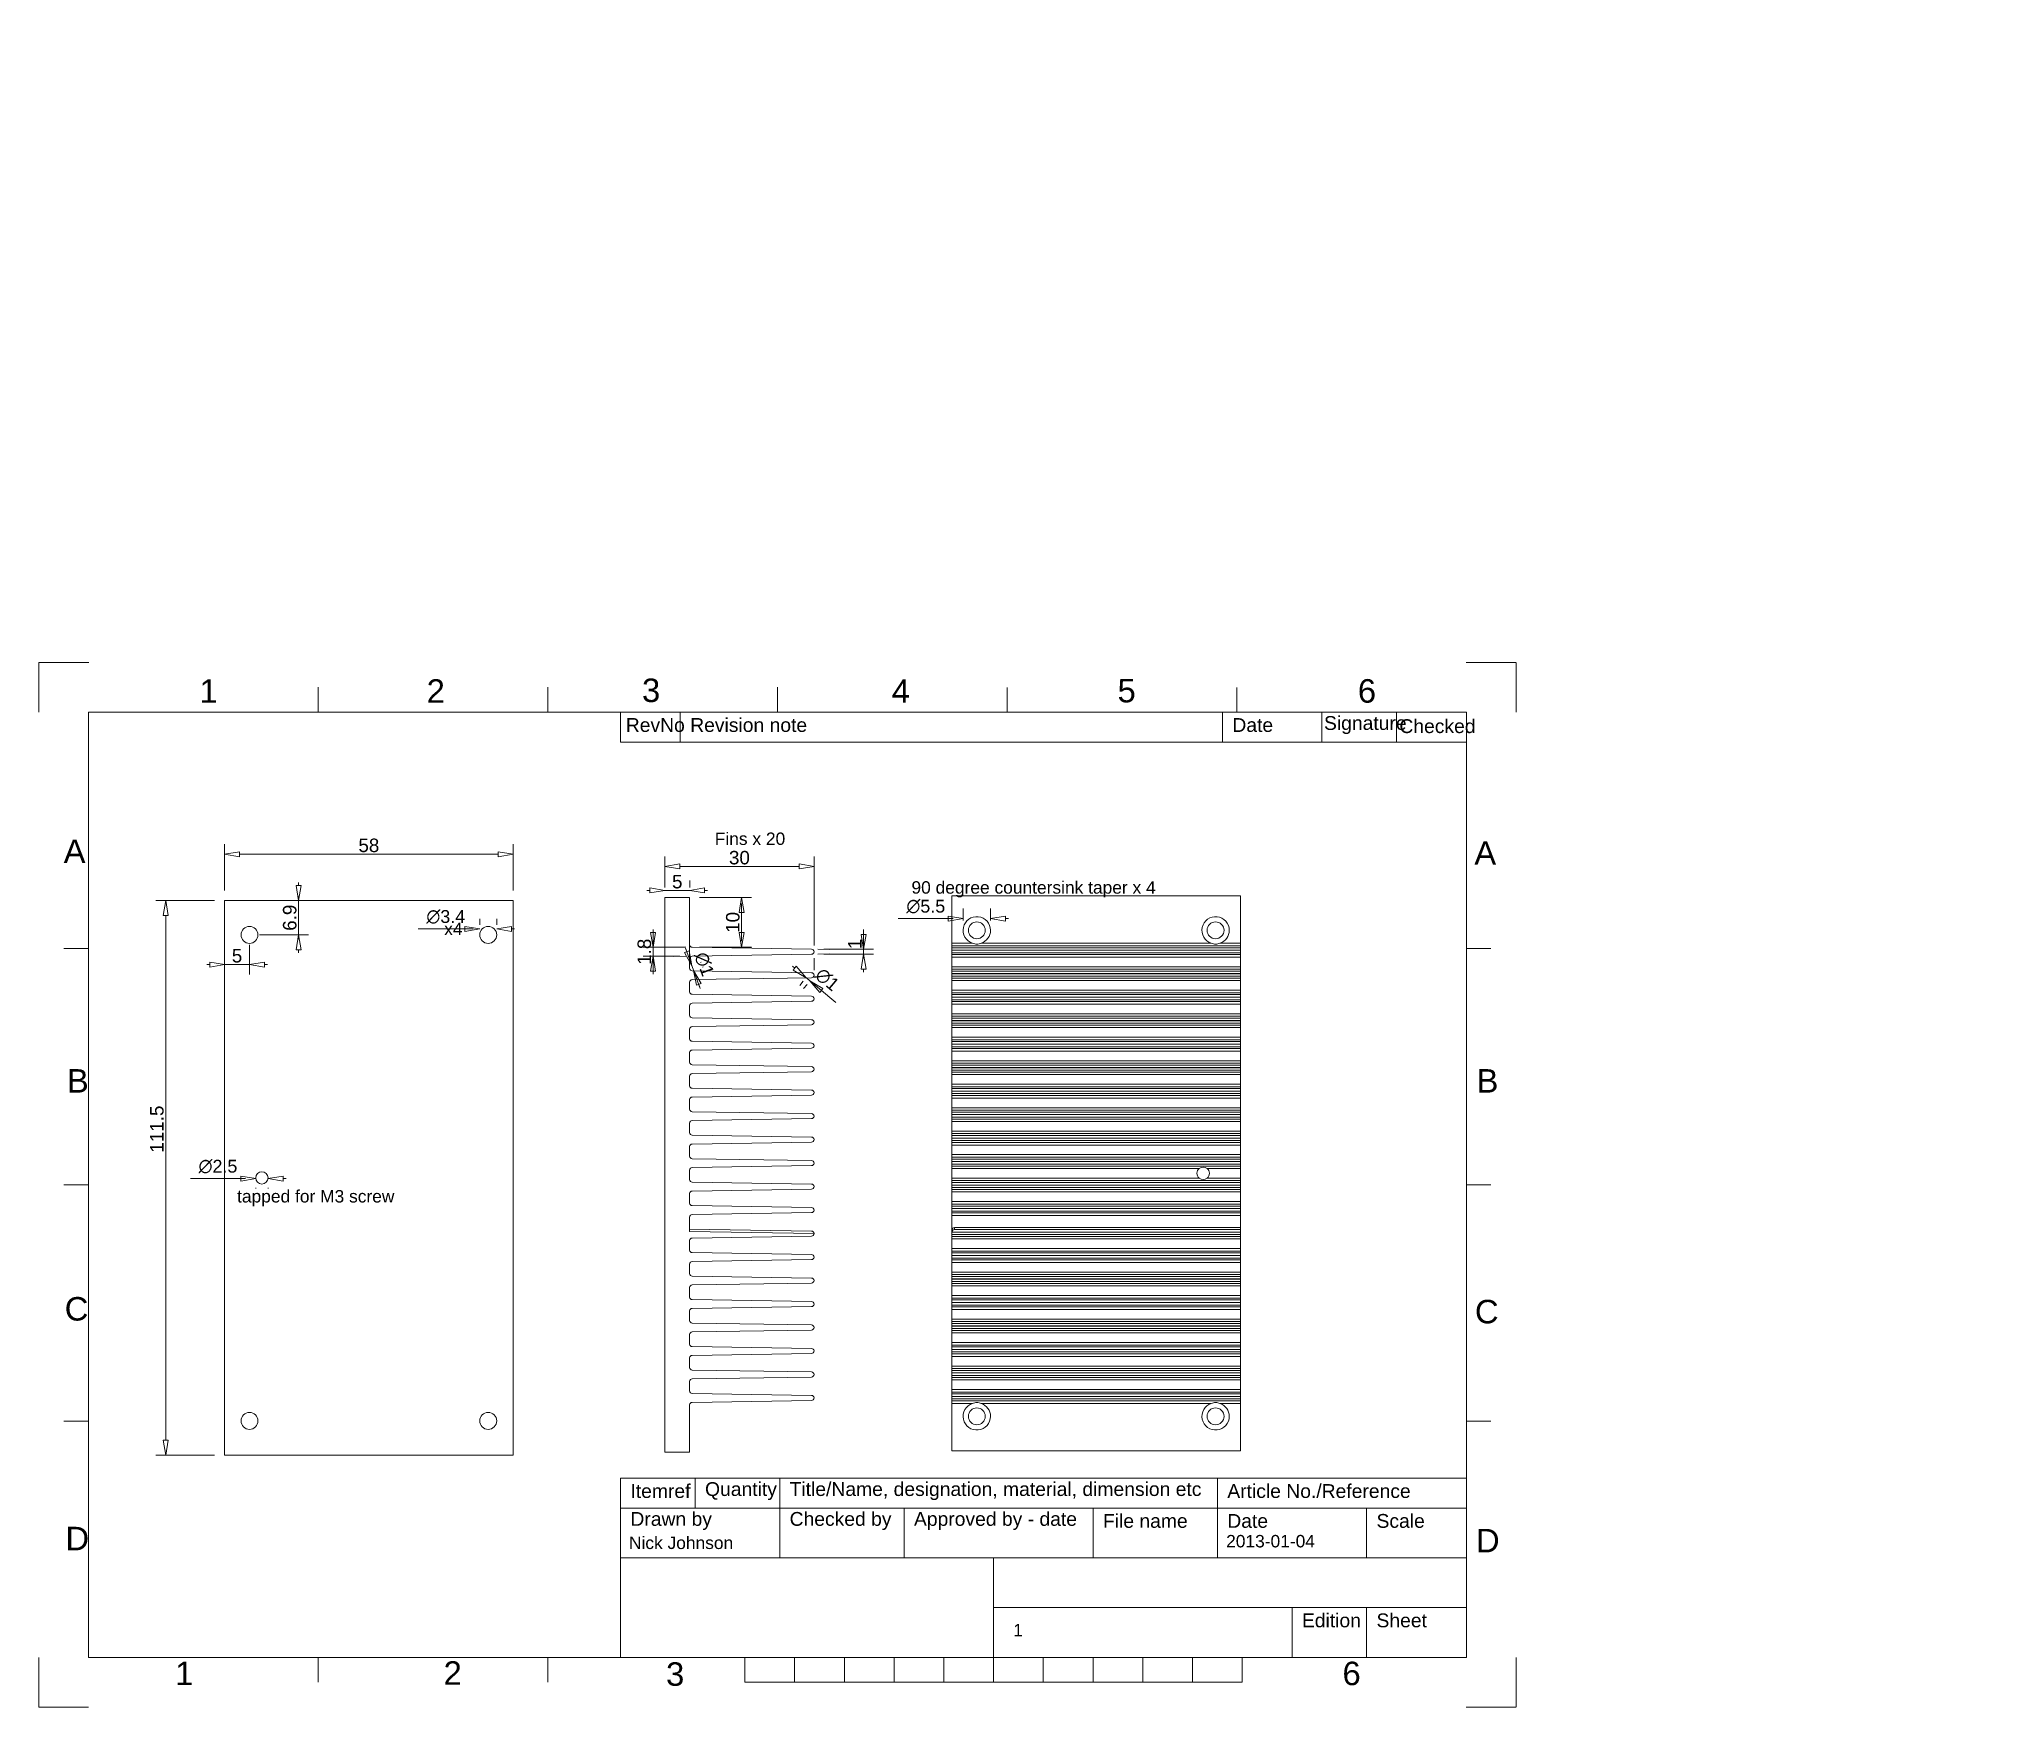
# Model space of a CAD drawing. Header units: millimetres. Extents: x 0 to 391, y 0 to 335.
import ezdxf

# ---------------------------------------------------------------- set-up
doc = ezdxf.new("R2010")
doc.units = ezdxf.units.MM
for name, color, linetype, lineweight in [('CENTER', 204, 'Continuous', 0), ('CONTINUOUS', 7, 'Continuous', 0), ('DIMENSIONS', 7, 'Continuous', 0), ('TANGENT EDGES', 7, 'Continuous', 0), ('VISIBLE', 7, 'Continuous', 0)]:
    doc.layers.add(name, color=color, linetype=linetype, lineweight=lineweight)
doc.dimstyles.new('ISO-25', dxfattribs={"dimtxt": 2.5, "dimasz": 2.5, "dimexe": 1.25, "dimexo": 0.625, "dimtad": 1, "dimtxsty": 'Standard', "dimcen": 2.5, "dimadec": 0, "dimazin": 0, "dimtfac": 1, "dimtmove": 0, "dimatfit": 3, "dimfxl": 1, "dimarcsym": 0})

msp = doc.modelspace()

# ---------------------------------------------------------------- texts
at = {"layer": 'CONTINUOUS', "char_height": 2.49955, "attachment_point": 1}
for s, insert in [('{\\fArial|b0|i0|c0|p0;\\C7;Fins x 20}{\\fArial|b0|i0|c0|p0;\\C7;}', (135.884, 175.811)), ('{\\fArial|b0|i0|c0|p0;\\C7;90 degree countersink taper x 4}{\\fArial|b0|i0|c0|p0;\\C7;}', (175.43, 166.015)), ('{\\fArial|b0|i0|c0|p0;\\C7;x4}{\\fArial|b0|i0|c0|p0;\\C7;}', (81.487, 157.679)), ('{\\fArial|b0|i0|c0|p0;\\C7;tapped for M3 screw}{\\fArial|b0|i0|c0|p0;\\C7;}', (39.847, 103.936))]:
    msp.add_mtext(s, dxfattribs=dict(at, insert=insert))

# ---------------------------------------------------------------- blocks, each defined once
blk = doc.blocks.new('D1')
at = {"layer": 'DIMENSIONS'}
for p, q in [((125.84, 164.74), (125.84, 166.16)), ((130.84, 164.74), (130.84, 166.16)), ((122.84, 164.16), (122.24, 164.16)), ((131.22, 164.16), (125.45, 164.16)), ((133.84, 164.16), (134.44, 164.16))]:
    blk.add_line(p, q, dxfattribs=at)
for points in [[(125.84, 164.16), (122.84, 163.66), (122.84, 164.66), (125.84, 164.16)], [(130.84, 164.16), (133.84, 164.66), (133.84, 163.66), (130.84, 164.16)]]:
    blk.add_lwpolyline(points, dxfattribs=at)
at = {"layer": 'DIMENSIONS', "insert": (128.34, 165.92), "char_height": 2.7079, "attachment_point": 5}
for s in ['{\\fArial|b0|i0|c0|p0;5}{\\fMicrosoft Sans Serif|b0|i0|c0|p0;\\H0.85x;}', '{\\fArial|b0|i0|c0|p0;}', '{\\fArial|b0|i0|c0|p0;}']:
    blk.add_mtext(s, dxfattribs=at)
blk = doc.blocks.new('D2')
at = {"layer": 'DIMENSIONS'}
for p, q in [((125.84, 164.74), (125.84, 170.98)), ((128.84, 168.98), (140.84, 168.98)), ((144.6, 168.98), (137.07, 168.98)), ((152.84, 168.98), (140.84, 168.98)), ((155.84, 153.85), (155.84, 170.98))]:
    blk.add_line(p, q, dxfattribs=at)
for points in [[(125.84, 168.98), (128.84, 169.48), (128.84, 168.48), (125.84, 168.98)], [(155.84, 168.98), (152.84, 168.48), (152.84, 169.48), (155.84, 168.98)]]:
    blk.add_lwpolyline(points, dxfattribs=at)
at = {"layer": 'DIMENSIONS', "insert": (140.84, 170.74), "char_height": 2.7079, "attachment_point": 5}
for s in ['{\\fArial|b0|i0|c0|p0;30}{\\fMicrosoft Sans Serif|b0|i0|c0|p0;\\H0.85x;}', '{\\fArial|b0|i0|c0|p0;}', '{\\fArial|b0|i0|c0|p0;}']:
    blk.add_mtext(s, dxfattribs=at)
blk = doc.blocks.new('D3')
at = {"layer": 'DIMENSIONS'}
for p, q in [((132.84, 162.74), (143.28, 162.74)), ((141.28, 153.98), (141.28, 161.51)), ((141.28, 159.74), (141.28, 157.74)), ((141.28, 155.74), (141.28, 157.74)), ((132.84, 152.74), (143.28, 152.74))]:
    blk.add_line(p, q, dxfattribs=at)
for points in [[(141.28, 162.74), (141.78, 159.74), (140.78, 159.74), (141.28, 162.74)], [(141.28, 152.74), (140.78, 155.74), (141.78, 155.74), (141.28, 152.74)]]:
    blk.add_lwpolyline(points, dxfattribs=at)
at = {"layer": 'DIMENSIONS', "insert": (139.52, 157.74), "char_height": 2.7079, "attachment_point": 5, "rotation": 90}
for s in ['{\\fArial|b0|i0|c0|p0;10}{\\fMicrosoft Sans Serif|b0|i0|c0|p0;\\H0.85x;}', '{\\fArial|b0|i0|c0|p0;}', '{\\fArial|b0|i0|c0|p0;}']:
    blk.add_mtext(s, dxfattribs=at)
blk = doc.blocks.new('D4')
at = {"layer": 'DIMENSIONS'}
for p, q in [((128.84, 152.74), (121.49, 152.74)), ((123.49, 155.74), (123.49, 156.34)), ((123.49, 156.14), (123.49, 147.55)), ((128.84, 150.94), (121.49, 150.94)), ((123.49, 147.94), (123.49, 147.34))]:
    blk.add_line(p, q, dxfattribs=at)
for points in [[(123.49, 152.74), (122.99, 155.74), (123.99, 155.74), (123.49, 152.74)], [(123.49, 150.94), (123.99, 147.94), (122.99, 147.94), (123.49, 150.94)]]:
    blk.add_lwpolyline(points, dxfattribs=at)
at = {"layer": 'DIMENSIONS', "insert": (121.73, 151.84), "char_height": 2.7079, "attachment_point": 5, "rotation": 90}
for s in ['{\\fArial|b0|i0|c0|p0;1.8}{\\fMicrosoft Sans Serif|b0|i0|c0|p0;\\H0.85x;}', '{\\fArial|b0|i0|c0|p0;}', '{\\fArial|b0|i0|c0|p0;}']:
    blk.add_mtext(s, dxfattribs=at)
blk = doc.blocks.new('D5')
at = {"layer": 'DIMENSIONS'}
for p, q in [((165.81, 156.31), (165.81, 150.55)), ((165.81, 155.34), (165.81, 153.43)), ((157.84, 152.34), (167.81, 152.34)), ((157.84, 151.34), (167.81, 151.34)), ((165.81, 148.34), (165.81, 147.74))]:
    blk.add_line(p, q, dxfattribs=at)
for points in [[(165.81, 152.34), (165.31, 155.34), (166.31, 155.34), (165.81, 152.34)], [(165.81, 151.34), (166.31, 148.34), (165.31, 148.34), (165.81, 151.34)]]:
    blk.add_lwpolyline(points, dxfattribs=at)
at = {"layer": 'DIMENSIONS', "insert": (164.05, 153.43), "char_height": 2.7079, "attachment_point": 5, "rotation": 90}
for s in ['{\\fArial|b0|i0|c0|p0;1}{\\fMicrosoft Sans Serif|b0|i0|c0|p0;\\H0.85x;}', '{\\fArial|b0|i0|c0|p0;}', '{\\fArial|b0|i0|c0|p0;}']:
    blk.add_mtext(s, dxfattribs=at)
blk = doc.blocks.new('D6')
at = {"layer": 'DIMENSIONS'}
for p, q in [((151.95, 148.54), (151.49, 148.93)), ((153.67, 145.92), (152.96, 145.08)), ((153.63, 147.13), (160.21, 141.61)), ((154.43, 145.28), (153.73, 144.44)), ((157.31, 144.04), (156.92, 144.37))]:
    blk.add_line(p, q, dxfattribs=at)
for points in [[(154.25, 146.61), (151.63, 148.16), (152.27, 148.92), (154.25, 146.61)], [(155.01, 145.97), (157.63, 144.42), (156.99, 143.66), (155.01, 145.97)]]:
    blk.add_lwpolyline(points, dxfattribs=at)
at = {"layer": 'DIMENSIONS', "insert": (158.51, 146.26), "attachment_point": 5, "rotation": 320}
for s, char_height in [('{\\fAlibre Symbols|b0|i0|c0|p0;n}{\\fArial|b0|i0|c0|p0;\\H0.95x;1}{\\fMicrosoft Sans Serif|b0|i0|c0|p0;\\H0.85x;}', 2.70785), ('{\\fArial|b0|i0|c0|p0;}', 2.7079), ('{\\fArial|b0|i0|c0|p0;}', 2.7079)]:
    blk.add_mtext(s, dxfattribs=dict(at, char_height=char_height))
blk = doc.blocks.new('D7')
at = {"layer": 'DIMENSIONS'}
for p, q in [((130.02, 152.55), (132.95, 144.48)), ((130.27, 151.85), (130.07, 152.42)), ((133.04, 149.67), (133.18, 149.72)), ((133.39, 148.73), (133.52, 148.78)), ((132.67, 145.27), (132.87, 144.71))]:
    blk.add_line(p, q, dxfattribs=at)
for points in [[(131.3, 149.03), (129.8, 151.68), (130.74, 152.02), (131.3, 149.03)], [(131.64, 148.09), (133.14, 145.44), (132.2, 145.1), (131.64, 148.09)]]:
    blk.add_lwpolyline(points, dxfattribs=at)
at = {"layer": 'DIMENSIONS', "insert": (133.81, 149.36), "attachment_point": 5, "rotation": 290}
for s, char_height in [('{\\fAlibre Symbols|b0|i0|c0|p0;n}{\\fArial|b0|i0|c0|p0;\\H0.95x;1}{\\fMicrosoft Sans Serif|b0|i0|c0|p0;\\H0.85x;}', 2.70785), ('{\\fArial|b0|i0|c0|p0;}', 2.7079), ('{\\fArial|b0|i0|c0|p0;}', 2.7079)]:
    blk.add_mtext(s, dxfattribs=dict(at, char_height=char_height))
blk = doc.blocks.new('D8')
at = {"layer": 'DIMENSIONS'}
for p, q in [((35.34, 162.13), (23.49, 162.13)), ((25.49, 159.13), (25.49, 116.19)), ((25.49, 110.49), (25.49, 121.89)), ((25.49, 53.63), (25.49, 116.19)), ((35.34, 50.63), (23.49, 50.63))]:
    blk.add_line(p, q, dxfattribs=at)
for points in [[(25.49, 162.13), (25.99, 159.13), (24.99, 159.13), (25.49, 162.13)], [(25.49, 50.63), (24.99, 53.63), (25.99, 53.63), (25.49, 50.63)]]:
    blk.add_lwpolyline(points, dxfattribs=at)
at = {"layer": 'DIMENSIONS', "insert": (23.73, 116.19), "char_height": 2.7079, "attachment_point": 5, "rotation": 90}
for s in ['{\\fArial|b0|i0|c0|p0;111.5}{\\fMicrosoft Sans Serif|b0|i0|c0|p0;\\H0.85x;}', '{\\fArial|b0|i0|c0|p0;}', '{\\fArial|b0|i0|c0|p0;}']:
    blk.add_mtext(s, dxfattribs=at)
blk = doc.blocks.new('D9')
at = {"layer": 'DIMENSIONS'}
for p, q in [((37.34, 164.13), (37.34, 173.45)), ((95.34, 164.13), (95.34, 173.45)), ((40.34, 171.45), (66.34, 171.45)), ((62.58, 171.45), (70.1, 171.45)), ((92.34, 171.45), (66.34, 171.45))]:
    blk.add_line(p, q, dxfattribs=at)
for points in [[(37.34, 171.45), (40.34, 171.95), (40.34, 170.95), (37.34, 171.45)], [(95.34, 171.45), (92.34, 170.95), (92.34, 171.95), (95.34, 171.45)]]:
    blk.add_lwpolyline(points, dxfattribs=at)
at = {"layer": 'DIMENSIONS', "insert": (66.34, 173.21), "char_height": 2.7079, "attachment_point": 5}
for s in ['{\\fArial|b0|i0|c0|p0;58}{\\fMicrosoft Sans Serif|b0|i0|c0|p0;\\H0.85x;}', '{\\fArial|b0|i0|c0|p0;}', '{\\fArial|b0|i0|c0|p0;}']:
    blk.add_mtext(s, dxfattribs=at)
blk = doc.blocks.new('D10')
at = {"layer": 'DIMENSIONS'}
for p, q in [((37.34, 160.13), (37.34, 147.25)), ((42.34, 153.23), (42.34, 147.25)), ((34.34, 149.25), (33.74, 149.25)), ((36.96, 149.25), (42.72, 149.25)), ((45.34, 149.25), (45.94, 149.25))]:
    blk.add_line(p, q, dxfattribs=at)
for points in [[(37.34, 149.25), (34.34, 148.75), (34.34, 149.75), (37.34, 149.25)], [(42.34, 149.25), (45.34, 149.75), (45.34, 148.75), (42.34, 149.25)]]:
    blk.add_lwpolyline(points, dxfattribs=at)
at = {"layer": 'DIMENSIONS', "insert": (39.84, 151.02), "char_height": 2.7079, "attachment_point": 5}
for s in ['{\\fArial|b0|i0|c0|p0;5}{\\fMicrosoft Sans Serif|b0|i0|c0|p0;\\H0.85x;}', '{\\fArial|b0|i0|c0|p0;}', '{\\fArial|b0|i0|c0|p0;}']:
    blk.add_mtext(s, dxfattribs=at)
blk = doc.blocks.new('D11')
at = {"layer": 'DIMENSIONS'}
for p, q in [((52.21, 165.13), (52.21, 165.73)), ((39.34, 162.13), (54.21, 162.13)), ((52.21, 162.97), (52.21, 154.39)), ((44.34, 155.23), (54.21, 155.23)), ((52.21, 152.23), (52.21, 151.63))]:
    blk.add_line(p, q, dxfattribs=at)
for points in [[(52.21, 162.13), (51.71, 165.13), (52.71, 165.13), (52.21, 162.13)], [(52.21, 155.23), (52.71, 152.23), (51.71, 152.23), (52.21, 155.23)]]:
    blk.add_lwpolyline(points, dxfattribs=at)
at = {"layer": 'DIMENSIONS', "insert": (50.44, 158.68), "char_height": 2.7079, "attachment_point": 5, "rotation": 90}
for s in ['{\\fArial|b0|i0|c0|p0;6.9}{\\fMicrosoft Sans Serif|b0|i0|c0|p0;\\H0.85x;}', '{\\fArial|b0|i0|c0|p0;}', '{\\fArial|b0|i0|c0|p0;}']:
    blk.add_mtext(s, dxfattribs=at)
blk = doc.blocks.new('D12')
at = {"layer": 'DIMENSIONS'}
for p, q in [((76.27, 156.43), (87.32, 156.43)), ((85.64, 156.43), (81.8, 156.43)), ((88.64, 157.23), (88.64, 158.43)), ((92.04, 157.23), (92.04, 158.43)), ((95.04, 156.43), (95.64, 156.43))]:
    blk.add_line(p, q, dxfattribs=at)
for points in [[(88.64, 156.43), (85.64, 155.93), (85.64, 156.93), (88.64, 156.43)], [(92.04, 156.43), (95.04, 156.93), (95.04, 155.93), (92.04, 156.43)]]:
    blk.add_lwpolyline(points, dxfattribs=at)
at = {"layer": 'DIMENSIONS', "insert": (81.8, 158.9), "attachment_point": 5}
for s, char_height in [('{\\fAlibre Symbols|b0|i0|c0|p0;n}{\\fArial|b0|i0|c0|p0;\\H0.95x;3.4}{\\fMicrosoft Sans Serif|b0|i0|c0|p0;\\H0.85x;}', 2.70785), ('{\\fArial|b0|i0|c0|p0;}', 2.7079), ('{\\fArial|b0|i0|c0|p0;}', 2.7079)]:
    blk.add_mtext(s, dxfattribs=dict(at, char_height=char_height))
blk = doc.blocks.new('D13')
at = {"layer": 'DIMENSIONS'}
for p, q in [((30.47, 106.24), (41.53, 106.24)), ((40.59, 106.24), (36, 106.24)), ((49.09, 106.24), (49.69, 106.24)), ((43.59, 104.38), (43.59, 104.24)), ((46.09, 104.38), (46.09, 104.24))]:
    blk.add_line(p, q, dxfattribs=at)
for points in [[(43.59, 106.24), (40.59, 105.74), (40.59, 106.74), (43.59, 106.24)], [(46.09, 106.24), (49.09, 106.74), (49.09, 105.74), (46.09, 106.24)]]:
    blk.add_lwpolyline(points, dxfattribs=at)
at = {"layer": 'DIMENSIONS', "insert": (36, 108.71), "attachment_point": 5}
for s, char_height in [('{\\fAlibre Symbols|b0|i0|c0|p0;n}{\\fArial|b0|i0|c0|p0;\\H0.95x;2.5}{\\fMicrosoft Sans Serif|b0|i0|c0|p0;\\H0.85x;}', 2.70785), ('{\\fArial|b0|i0|c0|p0;}', 2.7079), ('{\\fArial|b0|i0|c0|p0;}', 2.7079)]:
    blk.add_mtext(s, dxfattribs=dict(at, char_height=char_height))
blk = doc.blocks.new('D14')
at = {"layer": 'DIMENSIONS'}
for p, q in [((185.82, 158.15), (185.82, 160.51)), ((191.32, 158.15), (191.32, 160.51)), ((172.78, 158.51), (183.84, 158.51)), ((182.82, 158.51), (178.31, 158.51)), ((194.32, 158.51), (194.92, 158.51))]:
    blk.add_line(p, q, dxfattribs=at)
for points in [[(185.82, 158.51), (182.82, 158.01), (182.82, 159.01), (185.82, 158.51)], [(191.32, 158.51), (194.32, 159.01), (194.32, 158.01), (191.32, 158.51)]]:
    blk.add_lwpolyline(points, dxfattribs=at)
at = {"layer": 'DIMENSIONS', "insert": (178.31, 160.98), "attachment_point": 5}
for s, char_height in [('{\\fAlibre Symbols|b0|i0|c0|p0;n}{\\fArial|b0|i0|c0|p0;\\H0.95x;5.5}{\\fMicrosoft Sans Serif|b0|i0|c0|p0;\\H0.85x;}', 2.70785), ('{\\fArial|b0|i0|c0|p0;}', 2.7079), ('{\\fArial|b0|i0|c0|p0;}', 2.7079)]:
    blk.add_mtext(s, dxfattribs=dict(at, char_height=char_height))
blk = doc.blocks.new('BLOCK0')
at = {"layer": 'CONTINUOUS'}
for p, q in [((0, 209.99), (0, 199.99)), ((10.02, 209.99), (0.02, 209.99)), ((296.96, 209.99), (286.96, 209.99)), ((297, 199.99), (297, 209.99)), ((56.17, 200), (56.17, 205)), ((102.33, 200), (102.33, 205)), ((148.5, 200), (148.5, 205)), ((194.67, 199.99), (194.67, 204.99)), ((240.83, 199.99), (240.83, 204.99)), ((287, 200), (10, 200)), ((10, 200), (10, 10)), ((116.94, 193.99), (116.94, 199.99)), ((128.96, 193.99), (128.96, 199.99)), ((237.96, 193.99), (237.96, 199.99)), ((257.96, 193.99), (257.96, 199.99)), ((272.96, 193.99), (272.96, 199.99)), ((287, 10), (287, 200)), ((116.96, 193.99), (286.96, 193.99)), ((5, 152.5), (10, 152.5)), ((286.94, 152.5), (291.94, 152.5)), ((10, 105), (5, 105)), ((291.94, 105), (286.94, 105)), ((10, 57.5), (5, 57.5)), ((291.94, 57.5), (286.94, 57.5)), ((116.94, 46), (286.94, 46)), ((116.94, 40), (116.94, 46)), ((131.94, 40), (131.94, 46)), ((148.94, 40), (148.94, 46)), ((236.94, 40), (236.94, 46)), ((116.94, 40), (286.94, 40)), ((116.94, 10), (116.94, 40)), ((148.94, 30), (148.94, 40)), ((173.94, 30), (173.94, 40)), ((211.94, 30), (211.94, 40)), ((236.94, 30), (236.94, 40)), ((266.94, 30), (266.94, 40)), ((116.94, 30), (286.94, 30)), ((191.94, 10), (191.94, 30)), ((191.94, 20), (286.94, 20)), ((251.94, 10), (251.94, 20)), ((266.94, 10), (266.94, 20)), ((191.94, 10), (191.94, 15)), ((0, 0), (0, 10)), ((10, 10), (287, 10)), ((56.17, 10), (56.17, 5)), ((102.33, 10), (102.33, 5)), ((141.94, 5), (141.94, 10)), ((151.94, 5), (151.94, 10)), ((161.94, 5), (161.94, 10)), ((171.94, 5), (171.94, 10)), ((181.94, 5), (181.94, 10)), ((191.94, 10), (191.94, 5)), ((201.94, 5), (201.94, 10)), ((211.94, 5), (211.94, 10)), ((221.94, 5), (221.94, 10)), ((231.94, 5), (231.94, 10)), ((241.94, 5), (241.94, 10)), ((297, 0), (297, 10)), ((141.94, 5), (241.94, 5)), ((0, 0), (10, 0)), ((296.94, 0), (286.94, 0))]:
    blk.add_line(p, q, dxfattribs=at)
at = {"layer": 'CONTINUOUS', "attachment_point": 4}
for s, insert, char_height in [('{\\fArial|b0|i0|c0|p0;\\C7;1}{\\fArial|b0|i0|c0|p0;\\C7;}', (32.27, 204.25), 4.7214), ('{\\fArial|b0|i0|c0|p0;\\C7;2}{\\fArial|b0|i0|c0|p0;\\C7;}', (77.96, 204.25), 4.7214), ('{\\fArial|b0|i0|c0|p0;\\C7;3}{\\fArial|b0|i0|c0|p0;\\C7;}', (121.25, 204.36), 4.7214), ('{\\fArial|b0|i0|c0|p0;\\C7;4}{\\fArial|b0|i0|c0|p0;\\C7;}', (171.46, 204.24), 4.7214), ('{\\fArial|b0|i0|c0|p0;\\C7;5}{\\fArial|b0|i0|c0|p0;\\C7;}', (216.86, 204.3), 4.7214), ('{\\fArial|b0|i0|c0|p0;\\C7;6}{\\fArial|b0|i0|c0|p0;\\C7;}', (265.17, 204.24), 4.7214), ('{\\fArial|b0|i0|c0|p0;\\C7;Signature}{\\fArial|b0|i0|c0|p0;\\C7;}', (258.37, 197.4), 2.7773), ('{\\fArial|b0|i0|c0|p0;\\C7;RevNo}{\\fArial|b0|i0|c0|p0;\\C7;}', (118, 197.4), 2.7773), ('{\\fArial|b0|i0|c0|p0;\\C7;Revision note}{\\fArial|b0|i0|c0|p0;\\C7;}', (130.95, 197.4), 2.7773), ('{\\fArial|b0|i0|c0|p0;\\C7;Date}{\\fArial|b0|i0|c0|p0;\\C7;}', (239.95, 197.4), 2.7773), ('{\\fArial|b0|i0|c0|p0;\\C7;Checked}{\\fArial|b0|i0|c0|p0;\\C7;}', (273.53, 197.17), 2.7773), ('{\\fArial|b0|i0|c0|p0;\\C7;A}{\\fArial|b0|i0|c0|p0;\\C7;}', (4.98, 172.03), 4.7214), ('{\\fArial|b0|i0|c0|p0;\\C7;A}{\\fArial|b0|i0|c0|p0;\\C7;}', (288.59, 171.68), 4.7214), ('{\\fArial|b0|i0|c0|p0;\\C7;B}{\\fArial|b0|i0|c0|p0;\\C7;}', (5.62, 125.89), 4.7214), ('{\\fArial|b0|i0|c0|p0;\\C7;B}{\\fArial|b0|i0|c0|p0;\\C7;}', (289.03, 125.89), 4.7214), ('{\\fArial|b0|i0|c0|p0;\\C7;C}{\\fArial|b0|i0|c0|p0;\\C7;}', (5.19, 80.03), 4.7214), ('{\\fArial|b0|i0|c0|p0;\\C7;C}{\\fArial|b0|i0|c0|p0;\\C7;}', (288.71, 79.47), 4.7214), ('{\\fArial|b0|i0|c0|p0;\\C7;Itemref}{\\fArial|b0|i0|c0|p0;\\C7;}', (118.93, 43.41), 2.7773), ('{\\fArial|b0|i0|c0|p0;\\C7;Quantity}{\\fArial|b0|i0|c0|p0;\\C7;}', (133.93, 43.41), 2.7773), ('{\\fArial|b0|i0|c0|p0;\\C7;Title/Name, designation, material, dimension etc}{\\fArial|b0|i0|c0|p0;\\C7;}', (150.93, 43.41), 2.7773), ('{\\fArial|b0|i0|c0|p0;\\C7;Article No./Reference}{\\fArial|b0|i0|c0|p0;\\C7;}', (238.93, 43.41), 2.7773), ('{\\fArial|b0|i0|c0|p0;\\C7;Drawn by}{\\fArial|b0|i0|c0|p0;\\C7;}', (118.93, 37.41), 2.7773), ('{\\fArial|b0|i0|c0|p0;\\C7;Checked by}{\\fArial|b0|i0|c0|p0;\\C7;}', (150.93, 37.41), 2.7773), ('{\\fArial|b0|i0|c0|p0;\\C7;Approved by - date}{\\fArial|b0|i0|c0|p0;\\C7;}', (175.93, 37.41), 2.7773), ('{\\fArial|b0|i0|c0|p0;\\C7;D}{\\fArial|b0|i0|c0|p0;\\C7;}', (5.34, 33.89), 4.7214), ('{\\fArial|b0|i0|c0|p0;\\C7;File name}{\\fArial|b0|i0|c0|p0;\\C7;}', (213.93, 37.41), 2.7773), ('{\\fArial|b0|i0|c0|p0;\\C7;Date}{\\fArial|b0|i0|c0|p0;\\C7;}', (238.93, 37.41), 2.7773), ('{\\fArial|b0|i0|c0|p0;\\C7;Scale}{\\fArial|b0|i0|c0|p0;\\C7;}', (268.93, 37.41), 2.7773), ('{\\fArial|b0|i0|c0|p0;\\C7;D}{\\fArial|b0|i0|c0|p0;\\C7;}', (288.92, 33.47), 4.7214), ('{\\fArial|b0|i0|c0|p0;\\C7;Nick Johnson}{\\fArial|b0|i0|c0|p0;\\C7;}', (118.63, 33.01), 2.4996), ('{\\fArial|b0|i0|c0|p0;\\C7;2013-01-04}{\\fArial|b0|i0|c0|p0;\\C7;}', (238.69, 33.34), 2.4996), ('{\\fArial|b0|i0|c0|p0;\\C7;1}{\\fArial|b0|i0|c0|p0;\\C7;}', (195.88, 15.46), 2.4996), ('{\\fArial|b0|i0|c0|p0;\\C7;Edition}{\\fArial|b0|i0|c0|p0;\\C7;}', (253.93, 17.41), 2.7773), ('{\\fArial|b0|i0|c0|p0;\\C7;Sheet}{\\fArial|b0|i0|c0|p0;\\C7;}', (268.93, 17.41), 2.7773), ('{\\fArial|b0|i0|c0|p0;\\C7;1}{\\fArial|b0|i0|c0|p0;\\C7;}', (27.39, 6.79), 4.7214), ('{\\fArial|b0|i0|c0|p0;\\C7;2}{\\fArial|b0|i0|c0|p0;\\C7;}', (81.36, 6.85), 4.7214), ('{\\fArial|b0|i0|c0|p0;\\C7;3}{\\fArial|b0|i0|c0|p0;\\C7;}', (126.09, 6.61), 4.7214), ('{\\fArial|b0|i0|c0|p0;\\C7;6}{\\fArial|b0|i0|c0|p0;\\C7;}', (262.08, 6.74), 4.7214)]:
    blk.add_mtext(s, dxfattribs=dict(at, insert=insert, char_height=char_height))

# ---------------------------------------------------------------- dimensions: what is measured, and where the dimension line sits
at = {"layer": 'DIMENSIONS'}
for p1, p2, angle, picture, middle, turn in [((95.339, 162.13), (37.339, 162.13), 180, 'D9', (132.679, 335.341), 180), ((42.339, 155.23), (37.339, 162.13), 270, 'D11', (116.781, 320.809), 270), ((130.836, 162.743), (130.836, 152.743), 270, 'D3', (267.856, 320.485), 270), ((155.836, 151.343), (155.836, 152.343), 90, 'D5', (292.387, 316.173), 90), ((130.836, 150.943), (130.836, 152.743), 90, 'D4', (250.066, 314.585), 90), ((37.339, 162.13), (37.339, 50.63), 270, 'D8', (90.066, 278.319), 270)]:
    dim = msp.add_linear_dim(base=(0, 0), p1=p1, p2=p2, angle=angle, dimstyle='ISO-25', override={"dimtxt": 2.70785, "dimtad": 1, "dimdec": 2, "dimzin": 0, "dimse1": 0, "dimse2": 0, "dimsd1": 0, "dimsd2": 0, "dimadec": 2, "dimazin": 0, "dimtol": 0, "dimlim": 0, "dimtp": 0.005, "dimtm": 0.002, "dimtdec": 2}, dxfattribs=at)
    dim.commit()
    dim.dimension.update_dxf_attribs({"geometry": picture, "text_midpoint": middle, "text_rotation": turn})
for p1, p2, picture, middle in [((125.836, 162.743), (155.836, 151.851), 'D2', (269.171, 333.482)), ((125.836, 162.743), (130.836, 162.743), 'D1', (256.671, 328.662)), ((185.823, 156.149), (191.323, 156.149), 'D14', (390.882, 324.031)), ((88.639, 155.23), (92.039, 155.23), 'D12', (148.135, 321.028)), ((42.339, 155.23), (37.339, 162.13), 'D10', (106.179, 313.147)), ((131.165, 148.984), (131.507, 148.044), 'D7', (262.141, 312.106)), ((154.953, 147.451), (155.719, 146.808), 'D6', (286.847, 309.002)), ((43.589, 106.38), (46.089, 106.38), 'D13', (102.341, 270.842))]:
    dim = msp.add_linear_dim(base=(0, 0), p1=p1, p2=p2, dimstyle='ISO-25', override={"dimtxt": 2.70785, "dimtad": 1, "dimdec": 2, "dimzin": 0, "dimse1": 0, "dimse2": 0, "dimsd1": 0, "dimsd2": 0, "dimadec": 2, "dimazin": 0, "dimtol": 0, "dimlim": 0, "dimtp": 0.005, "dimtm": 0.002, "dimtdec": 2}, dxfattribs=at)
    dim.commit()
    dim.dimension.update_dxf_attribs({"geometry": picture, "text_midpoint": middle})

# ---------------------------------------------------------------- linework, layer by layer
at = {"layer": 'CENTER'}
for p, q in [((130.058, 152.755), (127.661, 152.793)), ((130.836, 151.721), (130.836, 154.118)), ((155.836, 153.121), (155.836, 155.518)), ((130.058, 150.93), (127.661, 150.892)), ((130.836, 151.965), (130.836, 149.568)), ((155.836, 150.565), (155.836, 148.168)), ((156.614, 152.33), (159.01, 152.292)), ((156.614, 151.355), (159.01, 151.393))]:
    msp.add_line(p, q, dxfattribs=at)
at = {"layer": 'TANGENT EDGES'}
for p, q in [((187.701, 153.541), (183.573, 153.541)), ((183.573, 153.041), (241.573, 153.041)), ((241.573, 152.657), (183.573, 152.657)), ((235.701, 153.541), (189.445, 153.541)), ((241.573, 153.541), (237.445, 153.541)), ((183.573, 152.157), (241.573, 152.157)), ((241.573, 152.141), (183.573, 152.141)), ((183.573, 151.641), (241.573, 151.641)), ((241.573, 151.257), (183.573, 151.257)), ((183.573, 150.757), (241.573, 150.757)), ((241.573, 148.82), (183.573, 148.82)), ((183.573, 148.32), (241.573, 148.32)), ((241.573, 147.936), (183.573, 147.936)), ((183.573, 147.436), (241.573, 147.436)), ((241.573, 147.42), (183.573, 147.42)), ((183.573, 146.92), (241.573, 146.92)), ((241.573, 146.536), (183.573, 146.536)), ((183.573, 146.036), (241.573, 146.036)), ((241.573, 144.099), (183.573, 144.099)), ((183.573, 143.599), (241.573, 143.599)), ((241.573, 143.215), (183.573, 143.215)), ((183.573, 142.715), (241.573, 142.715)), ((241.573, 142.699), (183.573, 142.699)), ((183.573, 142.199), (241.573, 142.199)), ((241.573, 141.815), (183.573, 141.815)), ((183.573, 141.315), (241.573, 141.315)), ((241.573, 139.378), (183.573, 139.378)), ((183.573, 138.878), (241.573, 138.878)), ((241.573, 138.494), (183.573, 138.494)), ((183.573, 137.994), (241.573, 137.994)), ((241.573, 137.978), (183.573, 137.978)), ((183.573, 137.478), (241.573, 137.478)), ((241.573, 137.094), (183.573, 137.094)), ((183.573, 136.594), (241.573, 136.594)), ((241.573, 134.657), (183.573, 134.657)), ((183.573, 134.157), (241.573, 134.157)), ((241.573, 133.773), (183.573, 133.773)), ((183.573, 133.273), (241.573, 133.273)), ((241.573, 133.257), (183.573, 133.257)), ((183.573, 132.757), (241.573, 132.757)), ((241.573, 132.373), (183.573, 132.373)), ((183.573, 131.873), (241.573, 131.873)), ((241.573, 129.936), (183.573, 129.936)), ((183.573, 129.436), (241.573, 129.436)), ((241.573, 129.052), (183.573, 129.052)), ((183.573, 128.552), (241.573, 128.552)), ((241.573, 128.536), (183.573, 128.536)), ((183.573, 128.036), (241.573, 128.036)), ((241.573, 127.652), (183.573, 127.652)), ((183.573, 127.152), (241.573, 127.152)), ((241.573, 125.215), (183.573, 125.215)), ((183.573, 124.715), (241.573, 124.715)), ((241.573, 124.331), (183.573, 124.331)), ((183.573, 123.831), (241.573, 123.831)), ((241.573, 123.815), (183.573, 123.815)), ((183.573, 123.315), (241.573, 123.315)), ((241.573, 122.931), (183.573, 122.931)), ((183.573, 122.431), (241.573, 122.431)), ((241.573, 120.494), (183.573, 120.494)), ((183.573, 119.994), (241.573, 119.994)), ((241.573, 119.61), (183.573, 119.61)), ((183.573, 119.11), (241.573, 119.11)), ((241.573, 119.094), (183.573, 119.094)), ((183.573, 118.594), (241.573, 118.594)), ((241.573, 118.21), (183.573, 118.21)), ((183.573, 117.71), (241.573, 117.71)), ((241.573, 115.773), (183.573, 115.773)), ((183.573, 115.273), (241.573, 115.273)), ((241.573, 114.889), (183.573, 114.889)), ((183.573, 114.389), (241.573, 114.389)), ((241.573, 114.373), (183.573, 114.373)), ((183.573, 113.873), (241.573, 113.873)), ((241.573, 113.489), (183.573, 113.489)), ((183.573, 112.989), (241.573, 112.989)), ((241.573, 111.052), (183.573, 111.052)), ((183.573, 110.552), (241.573, 110.552)), ((241.573, 110.168), (183.573, 110.168)), ((183.573, 109.668), (241.573, 109.668)), ((241.573, 109.652), (183.573, 109.652)), ((183.573, 109.152), (241.573, 109.152)), ((241.573, 108.768), (183.573, 108.768)), ((183.573, 108.268), (233.283, 108.268)), ((233.282, 106.331), (183.573, 106.331)), ((183.573, 105.831), (241.573, 105.831)), ((234.863, 108.268), (241.573, 108.268)), ((241.573, 106.331), (234.864, 106.331)), ((241.573, 105.447), (183.573, 105.447)), ((183.573, 104.947), (241.573, 104.947)), ((241.573, 104.931), (183.573, 104.931)), ((183.573, 104.431), (241.573, 104.431)), ((241.573, 104.047), (183.573, 104.047)), ((183.573, 103.547), (241.573, 103.547)), ((241.573, 101.61), (183.573, 101.61)), ((183.573, 101.11), (241.573, 101.11)), ((241.573, 100.726), (183.573, 100.726)), ((183.573, 100.226), (241.573, 100.226)), ((241.573, 100.21), (183.573, 100.21)), ((183.573, 99.71), (241.573, 99.71)), ((241.573, 99.326), (183.573, 99.326)), ((183.573, 98.826), (241.573, 98.826)), ((130.836, 95.591), (155.836, 95.191)), ((183.573, 95.505), (241.573, 95.505)), ((241.573, 95.489), (183.573, 95.489)), ((183.573, 94.989), (241.573, 94.989)), ((241.573, 94.605), (183.573, 94.605)), ((183.573, 94.105), (241.573, 94.105)), ((184.073, 96.005), (184.073, 96.397)), ((241.573, 96.005), (184.073, 96.005)), ((241.573, 92.168), (183.573, 92.168)), ((183.573, 91.668), (241.573, 91.668)), ((241.573, 91.284), (183.573, 91.284)), ((183.573, 90.784), (241.573, 90.784)), ((241.573, 90.768), (183.573, 90.768)), ((183.573, 90.268), (241.573, 90.268)), ((241.573, 89.884), (183.573, 89.884)), ((183.573, 89.384), (241.573, 89.384)), ((241.573, 87.447), (183.573, 87.447)), ((183.573, 86.947), (241.573, 86.947)), ((241.573, 86.563), (183.573, 86.563)), ((183.573, 86.063), (241.573, 86.063)), ((241.573, 86.047), (183.573, 86.047)), ((183.573, 85.547), (241.573, 85.547)), ((241.573, 85.163), (183.573, 85.163)), ((183.573, 84.663), (241.573, 84.663)), ((241.573, 82.726), (183.573, 82.726)), ((183.573, 82.226), (241.573, 82.226)), ((241.573, 81.842), (183.573, 81.842)), ((183.573, 81.342), (241.573, 81.342)), ((241.573, 81.326), (183.573, 81.326)), ((183.573, 80.826), (241.573, 80.826)), ((241.573, 80.442), (183.573, 80.442)), ((183.573, 79.942), (241.573, 79.942)), ((241.573, 78.005), (183.573, 78.005)), ((183.573, 77.505), (241.573, 77.505)), ((241.573, 77.121), (183.573, 77.121)), ((183.573, 76.621), (241.573, 76.621)), ((241.573, 76.605), (183.573, 76.605)), ((183.573, 76.105), (241.573, 76.105)), ((241.573, 75.721), (183.573, 75.721)), ((183.573, 75.221), (241.573, 75.221)), ((241.573, 73.284), (183.573, 73.284)), ((183.573, 72.784), (241.573, 72.784)), ((241.573, 72.4), (183.573, 72.4)), ((183.573, 71.9), (241.573, 71.9)), ((241.573, 71.884), (183.573, 71.884)), ((183.573, 71.384), (241.573, 71.384)), ((241.573, 71), (183.573, 71)), ((183.573, 70.5), (241.573, 70.5)), ((241.573, 68.563), (183.573, 68.563)), ((183.573, 68.063), (241.573, 68.063)), ((241.573, 67.679), (183.573, 67.679)), ((183.573, 67.179), (241.573, 67.179)), ((241.573, 67.163), (183.573, 67.163)), ((183.573, 66.663), (241.573, 66.663)), ((241.573, 66.279), (183.573, 66.279)), ((183.573, 65.779), (241.573, 65.779)), ((241.573, 63.842), (183.573, 63.842)), ((183.573, 63.342), (241.573, 63.342)), ((241.573, 62.958), (183.573, 62.958)), ((183.573, 62.458), (241.573, 62.458)), ((241.573, 62.442), (183.573, 62.442)), ((183.573, 61.942), (241.573, 61.942)), ((241.573, 61.558), (183.573, 61.558)), ((183.573, 61.058), (187.704, 61.058)), ((189.442, 61.058), (235.704, 61.058)), ((237.442, 61.058), (241.573, 61.058))]:
    msp.add_line(p, q, dxfattribs=at)
at = {"layer": 'VISIBLE'}
for p, q in [((37.339, 162.13), (37.339, 50.63)), ((95.339, 162.13), (37.339, 162.13)), ((95.339, 162.13), (95.339, 50.63)), ((125.836, 162.743), (125.836, 51.243)), ((130.836, 162.743), (125.836, 162.743)), ((130.836, 162.743), (130.836, 153.235)), ((241.573, 163.049), (183.573, 163.049)), ((183.573, 163.049), (183.573, 153.541)), ((241.573, 163.049), (241.573, 153.541)), ((131.328, 152.735), (155.344, 152.351)), ((183.573, 153.541), (183.573, 153.041)), ((183.573, 153.041), (183.573, 152.657)), ((183.573, 152.657), (183.573, 152.157)), ((241.573, 153.041), (241.573, 153.541)), ((241.573, 152.657), (241.573, 153.041)), ((241.573, 152.157), (241.573, 152.657)), ((130.836, 150.451), (130.836, 148.514)), ((155.344, 151.335), (131.328, 150.951)), ((155.836, 151.851), (155.836, 151.835)), ((183.573, 152.157), (183.573, 152.141)), ((183.573, 152.141), (183.573, 151.641)), ((183.573, 151.641), (183.573, 151.257)), ((183.573, 151.257), (183.573, 150.757)), ((183.573, 150.757), (183.573, 148.82)), ((183.573, 148.82), (183.573, 148.32)), ((241.573, 152.141), (241.573, 152.157)), ((241.573, 151.641), (241.573, 152.141)), ((241.573, 151.257), (241.573, 151.641)), ((241.573, 150.757), (241.573, 151.257)), ((241.573, 150.757), (241.573, 148.82)), ((241.573, 148.32), (241.573, 148.82)), ((130.836, 145.73), (130.836, 143.793)), ((131.328, 148.014), (155.344, 147.63)), ((155.344, 146.614), (131.328, 146.23)), ((155.836, 147.13), (155.836, 147.114)), ((183.573, 148.32), (183.573, 147.936)), ((183.573, 147.936), (183.573, 147.436)), ((183.573, 147.436), (183.573, 147.42)), ((183.573, 147.42), (183.573, 146.92)), ((183.573, 146.92), (183.573, 146.536)), ((183.573, 146.536), (183.573, 146.036)), ((183.573, 146.036), (183.573, 144.099)), ((241.573, 147.936), (241.573, 148.32)), ((241.573, 147.436), (241.573, 147.936)), ((241.573, 147.42), (241.573, 147.436)), ((241.573, 146.92), (241.573, 147.42)), ((241.573, 146.536), (241.573, 146.92)), ((241.573, 146.036), (241.573, 146.536)), ((241.573, 146.036), (241.573, 144.099)), ((130.836, 141.009), (130.836, 139.072)), ((131.328, 143.293), (155.344, 142.909)), ((155.344, 141.893), (131.328, 141.509)), ((155.836, 142.409), (155.836, 142.393)), ((183.573, 144.099), (183.573, 143.599)), ((183.573, 143.599), (183.573, 143.215)), ((183.573, 143.215), (183.573, 142.715)), ((183.573, 142.715), (183.573, 142.699)), ((183.573, 142.699), (183.573, 142.199)), ((183.573, 142.199), (183.573, 141.815)), ((183.573, 141.815), (183.573, 141.315)), ((183.573, 141.315), (183.573, 139.378)), ((241.573, 143.599), (241.573, 144.099)), ((241.573, 143.215), (241.573, 143.599)), ((241.573, 142.715), (241.573, 143.215)), ((241.573, 142.699), (241.573, 142.715)), ((241.573, 142.199), (241.573, 142.699)), ((241.573, 141.815), (241.573, 142.199)), ((241.573, 141.315), (241.573, 141.815)), ((241.573, 141.315), (241.573, 139.378)), ((131.328, 138.572), (155.344, 138.188)), ((155.344, 137.172), (131.328, 136.788)), ((155.836, 137.688), (155.836, 137.672)), ((183.573, 139.378), (183.573, 138.878)), ((183.573, 138.878), (183.573, 138.494)), ((183.573, 138.494), (183.573, 137.994)), ((183.573, 137.994), (183.573, 137.978)), ((183.573, 137.978), (183.573, 137.478)), ((183.573, 137.478), (183.573, 137.094)), ((183.573, 137.094), (183.573, 136.594)), ((241.573, 138.878), (241.573, 139.378)), ((241.573, 138.494), (241.573, 138.878)), ((241.573, 137.994), (241.573, 138.494)), ((241.573, 137.978), (241.573, 137.994)), ((241.573, 137.478), (241.573, 137.978)), ((241.573, 137.094), (241.573, 137.478)), ((241.573, 136.594), (241.573, 137.094)), ((130.836, 136.288), (130.836, 134.351)), ((131.328, 133.851), (155.344, 133.467)), ((155.836, 132.967), (155.836, 132.951)), ((183.573, 136.594), (183.573, 134.657)), ((183.573, 134.657), (183.573, 134.157)), ((183.573, 134.157), (183.573, 133.773)), ((183.573, 133.773), (183.573, 133.273)), ((183.573, 133.273), (183.573, 133.257)), ((183.573, 133.257), (183.573, 132.757)), ((241.573, 136.594), (241.573, 134.657)), ((241.573, 134.157), (241.573, 134.657)), ((241.573, 133.773), (241.573, 134.157)), ((241.573, 133.273), (241.573, 133.773)), ((241.573, 133.257), (241.573, 133.273)), ((241.573, 132.757), (241.573, 133.257)), ((130.836, 131.567), (130.836, 129.63)), ((155.344, 132.451), (131.328, 132.067)), ((131.328, 129.13), (155.344, 128.746)), ((183.573, 132.757), (183.573, 132.373)), ((183.573, 132.373), (183.573, 131.873)), ((183.573, 131.873), (183.573, 129.936)), ((183.573, 129.936), (183.573, 129.436)), ((183.573, 129.436), (183.573, 129.052)), ((183.573, 129.052), (183.573, 128.552)), ((241.573, 132.373), (241.573, 132.757)), ((241.573, 131.873), (241.573, 132.373)), ((241.573, 131.873), (241.573, 129.936)), ((241.573, 129.436), (241.573, 129.936)), ((241.573, 129.052), (241.573, 129.436)), ((241.573, 128.552), (241.573, 129.052)), ((130.836, 126.846), (130.836, 124.909)), ((155.344, 127.73), (131.328, 127.346)), ((155.836, 128.246), (155.836, 128.23)), ((183.573, 128.552), (183.573, 128.536)), ((183.573, 128.536), (183.573, 128.036)), ((183.573, 128.036), (183.573, 127.652)), ((183.573, 127.652), (183.573, 127.152)), ((183.573, 127.152), (183.573, 125.215)), ((183.573, 125.215), (183.573, 124.715)), ((241.573, 128.536), (241.573, 128.552)), ((241.573, 128.036), (241.573, 128.536)), ((241.573, 127.652), (241.573, 128.036)), ((241.573, 127.152), (241.573, 127.652)), ((241.573, 127.152), (241.573, 125.215)), ((241.573, 124.715), (241.573, 125.215)), ((130.836, 122.125), (130.836, 120.188)), ((131.328, 124.409), (155.344, 124.025)), ((155.344, 123.009), (131.328, 122.625)), ((155.836, 123.525), (155.836, 123.509)), ((183.573, 124.715), (183.573, 124.331)), ((183.573, 124.331), (183.573, 123.831)), ((183.573, 123.831), (183.573, 123.815)), ((183.573, 123.815), (183.573, 123.315)), ((183.573, 123.315), (183.573, 122.931)), ((183.573, 122.931), (183.573, 122.431)), ((183.573, 122.431), (183.573, 120.494)), ((241.573, 124.331), (241.573, 124.715)), ((241.573, 123.831), (241.573, 124.331)), ((241.573, 123.815), (241.573, 123.831)), ((241.573, 123.315), (241.573, 123.815)), ((241.573, 122.931), (241.573, 123.315)), ((241.573, 122.431), (241.573, 122.931)), ((241.573, 122.431), (241.573, 120.494)), ((130.836, 117.404), (130.836, 115.467)), ((131.328, 119.688), (155.344, 119.304)), ((155.344, 118.288), (131.328, 117.904)), ((155.836, 118.804), (155.836, 118.788)), ((183.573, 120.494), (183.573, 119.994)), ((183.573, 119.994), (183.573, 119.61)), ((183.573, 119.61), (183.573, 119.11)), ((183.573, 119.11), (183.573, 119.094)), ((183.573, 119.094), (183.573, 118.594)), ((183.573, 118.594), (183.573, 118.21)), ((183.573, 118.21), (183.573, 117.71)), ((183.573, 117.71), (183.573, 115.773)), ((241.573, 119.994), (241.573, 120.494)), ((241.573, 119.61), (241.573, 119.994)), ((241.573, 119.11), (241.573, 119.61)), ((241.573, 119.094), (241.573, 119.11)), ((241.573, 118.594), (241.573, 119.094)), ((241.573, 118.21), (241.573, 118.594)), ((241.573, 117.71), (241.573, 118.21)), ((241.573, 117.71), (241.573, 115.773)), ((131.328, 114.967), (155.344, 114.583)), ((155.344, 113.567), (131.328, 113.183)), ((155.836, 114.083), (155.836, 114.067)), ((183.573, 115.773), (183.573, 115.273)), ((183.573, 115.273), (183.573, 114.889)), ((183.573, 114.889), (183.573, 114.389)), ((183.573, 114.389), (183.573, 114.373)), ((183.573, 114.373), (183.573, 113.873)), ((183.573, 113.873), (183.573, 113.489)), ((183.573, 113.489), (183.573, 112.989)), ((241.573, 115.273), (241.573, 115.773)), ((241.573, 114.889), (241.573, 115.273)), ((241.573, 114.389), (241.573, 114.889)), ((241.573, 114.373), (241.573, 114.389)), ((241.573, 113.873), (241.573, 114.373)), ((241.573, 113.489), (241.573, 113.873)), ((241.573, 112.989), (241.573, 113.489)), ((130.836, 112.683), (130.836, 110.746)), ((131.328, 110.246), (155.344, 109.862)), ((183.573, 112.989), (183.573, 111.052)), ((183.573, 111.052), (183.573, 110.552)), ((183.573, 110.552), (183.573, 110.168)), ((183.573, 110.168), (183.573, 109.668)), ((183.573, 109.668), (183.573, 109.652)), ((183.573, 109.652), (183.573, 109.152)), ((241.573, 112.989), (241.573, 111.052)), ((241.573, 110.552), (241.573, 111.052)), ((241.573, 110.168), (241.573, 110.552)), ((241.573, 109.668), (241.573, 110.168)), ((241.573, 109.652), (241.573, 109.668)), ((241.573, 109.152), (241.573, 109.652)), ((130.836, 107.962), (130.836, 106.025)), ((155.344, 108.846), (131.328, 108.462)), ((155.836, 109.362), (155.836, 109.346)), ((183.573, 109.152), (183.573, 108.768)), ((183.573, 108.768), (183.573, 108.268)), ((183.573, 108.268), (183.573, 106.331)), ((183.573, 106.331), (183.573, 105.831)), ((183.573, 105.831), (183.573, 105.447)), ((241.573, 108.768), (241.573, 109.152)), ((241.573, 108.268), (241.573, 108.768)), ((241.573, 108.268), (241.573, 106.331)), ((241.573, 105.831), (241.573, 106.331)), ((241.573, 105.447), (241.573, 105.831)), ((130.836, 103.241), (130.836, 101.304)), ((131.328, 105.525), (155.344, 105.141)), ((155.344, 104.125), (131.328, 103.741)), ((155.836, 104.641), (155.836, 104.625)), ((183.573, 105.447), (183.573, 104.947)), ((183.573, 104.947), (183.573, 104.931)), ((183.573, 104.931), (183.573, 104.431)), ((183.573, 104.431), (183.573, 104.047)), ((183.573, 104.047), (183.573, 103.547)), ((183.573, 103.547), (183.573, 101.61)), ((241.573, 104.947), (241.573, 105.447)), ((241.573, 104.931), (241.573, 104.947)), ((241.573, 104.431), (241.573, 104.931)), ((241.573, 104.047), (241.573, 104.431)), ((241.573, 103.547), (241.573, 104.047)), ((241.573, 103.547), (241.573, 101.61)), ((130.836, 98.52), (130.836, 95.591)), ((131.328, 100.804), (155.344, 100.42)), ((155.344, 99.404), (131.328, 99.02)), ((155.836, 99.92), (155.836, 99.904)), ((183.573, 101.61), (183.573, 101.11)), ((183.573, 101.11), (183.573, 100.726)), ((183.573, 100.726), (183.573, 100.226)), ((183.573, 100.226), (183.573, 100.21)), ((183.573, 100.21), (183.573, 99.71)), ((183.573, 99.71), (183.573, 99.326)), ((183.573, 99.326), (183.573, 98.826)), ((183.573, 98.826), (183.573, 95.897)), ((241.573, 101.11), (241.573, 101.61)), ((241.573, 100.726), (241.573, 101.11)), ((241.573, 100.226), (241.573, 100.726)), ((241.573, 100.21), (241.573, 100.226)), ((241.573, 99.71), (241.573, 100.21)), ((241.573, 99.326), (241.573, 99.71)), ((241.573, 98.826), (241.573, 99.326)), ((241.573, 98.826), (241.573, 96.397)), ((155.344, 95.699), (130.836, 96.091)), ((155.344, 94.683), (131.328, 94.299)), ((155.836, 95.191), (155.836, 95.199)), ((155.836, 95.191), (155.836, 95.183)), ((183.573, 95.897), (183.573, 95.497)), ((183.573, 95.497), (183.573, 95.489)), ((183.573, 95.489), (183.573, 94.989)), ((183.573, 94.989), (183.573, 94.605)), ((183.573, 94.605), (183.573, 94.105)), ((183.573, 94.105), (183.573, 92.168)), ((184.073, 96.397), (241.573, 96.397)), ((241.573, 96.005), (241.573, 96.397)), ((241.573, 95.505), (241.573, 96.005)), ((241.573, 95.489), (241.573, 95.505)), ((241.573, 94.989), (241.573, 95.489)), ((241.573, 94.605), (241.573, 94.989)), ((241.573, 94.105), (241.573, 94.605)), ((241.573, 94.105), (241.573, 92.168)), ((130.836, 93.799), (130.836, 91.862)), ((131.328, 91.362), (155.344, 90.978)), ((155.344, 89.962), (131.328, 89.578)), ((155.836, 90.478), (155.836, 90.462)), ((183.573, 92.168), (183.573, 91.668)), ((183.573, 91.668), (183.573, 91.284)), ((183.573, 91.284), (183.573, 90.784)), ((183.573, 90.784), (183.573, 90.768)), ((183.573, 90.768), (183.573, 90.268)), ((183.573, 90.268), (183.573, 89.884)), ((241.573, 91.668), (241.573, 92.168)), ((241.573, 91.284), (241.573, 91.668)), ((241.573, 90.784), (241.573, 91.284)), ((241.573, 90.768), (241.573, 90.784)), ((241.573, 90.268), (241.573, 90.768)), ((241.573, 89.884), (241.573, 90.268)), ((130.836, 89.078), (130.836, 87.141)), ((131.328, 86.641), (155.344, 86.257)), ((183.573, 89.884), (183.573, 89.384)), ((183.573, 89.384), (183.573, 87.447)), ((183.573, 87.447), (183.573, 86.947)), ((183.573, 86.947), (183.573, 86.563)), ((183.573, 86.563), (183.573, 86.063)), ((183.573, 86.063), (183.573, 86.047)), ((183.573, 86.047), (183.573, 85.547)), ((241.573, 89.384), (241.573, 89.884)), ((241.573, 89.384), (241.573, 87.447)), ((241.573, 86.947), (241.573, 87.447)), ((241.573, 86.563), (241.573, 86.947)), ((241.573, 86.063), (241.573, 86.563)), ((241.573, 86.047), (241.573, 86.063)), ((241.573, 85.547), (241.573, 86.047)), ((130.836, 84.357), (130.836, 82.42)), ((155.344, 85.241), (131.328, 84.857)), ((155.836, 85.757), (155.836, 85.741)), ((183.573, 85.547), (183.573, 85.163)), ((183.573, 85.163), (183.573, 84.663)), ((183.573, 84.663), (183.573, 82.726)), ((183.573, 82.726), (183.573, 82.226)), ((183.573, 82.226), (183.573, 81.842)), ((241.573, 85.163), (241.573, 85.547)), ((241.573, 84.663), (241.573, 85.163)), ((241.573, 84.663), (241.573, 82.726)), ((241.573, 82.226), (241.573, 82.726)), ((241.573, 81.842), (241.573, 82.226)), ((130.836, 79.636), (130.836, 77.699)), ((131.328, 81.92), (155.344, 81.536)), ((155.344, 80.52), (131.328, 80.136)), ((155.836, 81.036), (155.836, 81.02)), ((183.573, 81.842), (183.573, 81.342)), ((183.573, 81.342), (183.573, 81.326)), ((183.573, 81.326), (183.573, 80.826)), ((183.573, 80.826), (183.573, 80.442)), ((183.573, 80.442), (183.573, 79.942)), ((183.573, 79.942), (183.573, 78.005)), ((241.573, 81.342), (241.573, 81.842)), ((241.573, 81.326), (241.573, 81.342)), ((241.573, 80.826), (241.573, 81.326)), ((241.573, 80.442), (241.573, 80.826)), ((241.573, 79.942), (241.573, 80.442)), ((241.573, 79.942), (241.573, 78.005)), ((130.836, 74.915), (130.836, 72.978)), ((131.328, 77.199), (155.344, 76.815)), ((155.344, 75.799), (131.328, 75.415)), ((155.836, 76.315), (155.836, 76.299)), ((183.573, 78.005), (183.573, 77.505)), ((183.573, 77.505), (183.573, 77.121)), ((183.573, 77.121), (183.573, 76.621)), ((183.573, 76.621), (183.573, 76.605)), ((183.573, 76.605), (183.573, 76.105)), ((183.573, 76.105), (183.573, 75.721)), ((183.573, 75.721), (183.573, 75.221)), ((183.573, 75.221), (183.573, 73.284)), ((241.573, 77.505), (241.573, 78.005)), ((241.573, 77.121), (241.573, 77.505)), ((241.573, 76.621), (241.573, 77.121)), ((241.573, 76.605), (241.573, 76.621)), ((241.573, 76.105), (241.573, 76.605)), ((241.573, 75.721), (241.573, 76.105)), ((241.573, 75.221), (241.573, 75.721)), ((241.573, 75.221), (241.573, 73.284)), ((131.328, 72.478), (155.344, 72.094)), ((155.344, 71.078), (131.328, 70.694)), ((155.836, 71.594), (155.836, 71.578)), ((183.573, 73.284), (183.573, 72.784)), ((183.573, 72.784), (183.573, 72.4)), ((183.573, 72.4), (183.573, 71.9)), ((183.573, 71.9), (183.573, 71.884)), ((183.573, 71.884), (183.573, 71.384)), ((183.573, 71.384), (183.573, 71)), ((183.573, 71), (183.573, 70.5)), ((183.573, 70.5), (183.573, 68.563)), ((241.573, 72.784), (241.573, 73.284)), ((241.573, 72.4), (241.573, 72.784)), ((241.573, 71.9), (241.573, 72.4)), ((241.573, 71.884), (241.573, 71.9)), ((241.573, 71.384), (241.573, 71.884)), ((241.573, 71), (241.573, 71.384)), ((241.573, 70.5), (241.573, 71)), ((241.573, 70.5), (241.573, 68.563)), ((130.836, 70.194), (130.836, 68.257)), ((131.328, 67.757), (155.344, 67.373)), ((155.836, 66.873), (155.836, 66.857)), ((183.573, 68.563), (183.573, 68.063)), ((183.573, 68.063), (183.573, 67.679)), ((183.573, 67.679), (183.573, 67.179)), ((183.573, 67.179), (183.573, 67.163)), ((183.573, 67.163), (183.573, 66.663)), ((183.573, 66.663), (183.573, 66.279)), ((241.573, 68.063), (241.573, 68.563)), ((241.573, 67.679), (241.573, 68.063)), ((241.573, 67.179), (241.573, 67.679)), ((241.573, 67.163), (241.573, 67.179)), ((241.573, 66.663), (241.573, 67.163)), ((241.573, 66.279), (241.573, 66.663)), ((130.836, 65.473), (130.836, 63.536)), ((155.344, 66.357), (131.328, 65.973)), ((131.328, 63.036), (155.344, 62.652)), ((183.573, 66.279), (183.573, 65.779)), ((183.573, 65.779), (183.573, 63.842)), ((183.573, 63.842), (183.573, 63.342)), ((183.573, 63.342), (183.573, 62.958)), ((183.573, 62.958), (183.573, 62.458)), ((241.573, 65.779), (241.573, 66.279)), ((241.573, 65.779), (241.573, 63.842)), ((241.573, 63.342), (241.573, 63.842)), ((241.573, 62.958), (241.573, 63.342)), ((241.573, 62.458), (241.573, 62.958)), ((130.836, 60.752), (130.836, 51.243)), ((155.344, 61.636), (131.328, 61.252)), ((155.836, 62.152), (155.836, 62.136)), ((183.573, 62.458), (183.573, 62.442)), ((183.573, 62.442), (183.573, 61.942)), ((183.573, 61.942), (183.573, 61.558)), ((183.573, 61.558), (183.573, 61.058)), ((183.573, 61.058), (183.573, 51.549)), ((241.573, 62.442), (241.573, 62.458)), ((241.573, 61.942), (241.573, 62.442)), ((241.573, 61.558), (241.573, 61.942)), ((241.573, 61.058), (241.573, 61.558)), ((241.573, 61.058), (241.573, 51.549)), ((125.836, 51.243), (130.836, 51.243)), ((183.573, 51.549), (241.573, 51.549)), ((37.339, 50.63), (95.339, 50.63))]:
    msp.add_line(p, q, dxfattribs=at)
for centre, radius in [((42.339, 155.23), 1.7), ((90.339, 155.23), 1.7), ((188.573, 156.149), 1.7), ((236.573, 156.149), 1.7), ((44.839, 106.38), 1.25), ((42.339, 57.53), 1.7), ((90.339, 57.53), 1.7), ((188.573, 58.449), 1.7), ((236.573, 58.449), 1.7)]:
    msp.add_circle(centre, radius, dxfattribs=at)
for centre, radius, start, end in [((188.573, 156.149), 2.75, 0, 251.50302), ((236.573, 156.149), 2.75, 0, 251.50302), ((131.336, 153.235), 0.5, 180, 269.08335), ((188.573, 156.149), 2.75, 288.49698, 0), ((236.573, 156.149), 2.75, 288.49698, 0), ((131.336, 150.451), 0.5, 90.91665, 180), ((155.336, 151.851), 0.5, 0, 89.08335), ((155.336, 151.835), 0.5, 270.91665, 0), ((131.336, 148.514), 0.5, 180, 269.08335), ((131.336, 145.73), 0.5, 90.91665, 180), ((155.336, 147.13), 0.5, 0, 89.08335), ((155.336, 147.114), 0.5, 270.91665, 0), ((131.336, 143.793), 0.5, 180, 269.08335), ((131.336, 141.009), 0.5, 90.91665, 180), ((155.336, 142.409), 0.5, 0, 89.08335), ((155.336, 142.393), 0.5, 270.91665, 0), ((131.336, 139.072), 0.5, 180, 269.08335), ((155.336, 137.688), 0.5, 0, 89.08335), ((155.336, 137.672), 0.5, 270.91665, 0), ((131.336, 136.288), 0.5, 90.91665, 180), ((131.336, 134.351), 0.5, 180, 269.08335), ((155.336, 132.967), 0.5, 0, 89.08335), ((155.336, 132.951), 0.5, 270.91665, 0), ((131.336, 131.567), 0.5, 90.91665, 180), ((131.336, 129.63), 0.5, 180, 269.08335), ((131.336, 126.846), 0.5, 90.91665, 180), ((155.336, 128.246), 0.5, 0, 89.08335), ((155.336, 128.23), 0.5, 270.91665, 0), ((131.336, 124.909), 0.5, 180, 269.08335), ((131.336, 122.125), 0.5, 90.91665, 180), ((155.336, 123.525), 0.5, 0, 89.08335), ((155.336, 123.509), 0.5, 270.91665, 0), ((131.336, 120.188), 0.5, 180, 269.08335), ((131.336, 117.404), 0.5, 90.91665, 180), ((155.336, 118.804), 0.5, 0, 89.08335), ((155.336, 118.788), 0.5, 270.91665, 0), ((131.336, 115.467), 0.5, 180, 269.08335), ((155.336, 114.083), 0.5, 0, 89.08335), ((155.336, 114.067), 0.5, 270.91665, 0), ((131.336, 112.683), 0.5, 90.91665, 180), ((131.336, 110.746), 0.5, 180, 269.08335), ((155.336, 109.362), 0.5, 0, 89.08335), ((131.336, 107.962), 0.5, 90.91665, 180), ((131.336, 106.025), 0.5, 180, 269.08335), ((155.336, 109.346), 0.5, 270.91665, 0), ((234.073, 107.299), 1.25, 129.18147, 230.74603), ((234.073, 107.299), 1.25, 230.74603, 309.25397), ((234.073, 107.299), 1.25, 50.81853, 129.18147), ((234.073, 107.299), 1.25, 309.25397, 50.81853), ((131.336, 103.241), 0.5, 90.91665, 180), ((155.336, 104.641), 0.5, 0, 89.08335), ((155.336, 104.625), 0.5, 270.91665, 0), ((131.336, 101.304), 0.5, 180, 269.08335), ((131.336, 98.52), 0.5, 90.91665, 180), ((155.336, 99.92), 0.5, 0, 89.08335), ((155.336, 99.904), 0.5, 270.91665, 0), ((131.336, 93.799), 0.5, 90.91665, 180), ((155.336, 95.199), 0.5, 0, 89.08335), ((155.336, 95.183), 0.5, 270.91665, 0), ((131.336, 91.862), 0.5, 180, 269.08335), ((155.336, 90.478), 0.5, 0, 89.08335), ((155.336, 90.462), 0.5, 270.91665, 0), ((131.336, 89.078), 0.5, 90.91665, 180), ((131.336, 87.141), 0.5, 180, 269.08335), ((155.336, 85.757), 0.5, 0, 89.08335), ((131.336, 84.357), 0.5, 90.91665, 180), ((131.336, 82.42), 0.5, 180, 269.08335), ((155.336, 85.741), 0.5, 270.91665, 0), ((131.336, 79.636), 0.5, 90.91665, 180), ((155.336, 81.036), 0.5, 0, 89.08335), ((155.336, 81.02), 0.5, 270.91665, 0), ((131.336, 77.699), 0.5, 180, 269.08335), ((131.336, 74.915), 0.5, 90.91665, 180), ((155.336, 76.315), 0.5, 0, 89.08335), ((155.336, 76.299), 0.5, 270.91665, 0), ((131.336, 72.978), 0.5, 180, 269.08335), ((131.336, 70.194), 0.5, 90.91665, 180), ((155.336, 71.594), 0.5, 0, 89.08335), ((155.336, 71.578), 0.5, 270.91665, 0), ((131.336, 68.257), 0.5, 180, 269.08335), ((155.336, 66.873), 0.5, 0, 89.08335), ((155.336, 66.857), 0.5, 270.91665, 0), ((131.336, 65.473), 0.5, 90.91665, 180), ((131.336, 63.536), 0.5, 180, 269.08335), ((155.336, 62.152), 0.5, 0, 89.08335), ((131.336, 60.752), 0.5, 90.91665, 180), ((155.336, 62.136), 0.5, 270.91665, 0), ((188.573, 58.449), 2.75, 108.4312, 0), ((188.573, 58.449), 2.75, 0, 71.5688), ((236.573, 58.449), 2.75, 108.4312, 0), ((236.573, 58.449), 2.75, 0, 71.5688)]:
    msp.add_arc(centre, radius, start, end, dxfattribs=at)
for centre, major_axis, ratio, start_param, end_param in [((184.073, 95.897), (0, 0.5), 0.999872, 0, 1.5707963), ((184.073, 95.505), (0.356, 0.356), 0.984128, 0.7933975, 2.3481952), ((184.073, 95.497), (0, 0.5), 0.999872, 1.5547977, 1.5707963)]:
    msp.add_ellipse(centre, major_axis=major_axis, ratio=ratio, start_param=start_param, end_param=end_param, dxfattribs=at)
for points, knots in [([(189.445, 153.541), (189.156, 153.444), (188.862, 153.368), (188.573, 153.368), (188.284, 153.368), (187.99, 153.444), (187.7, 153.541)], [1.18362681, 1.18362681, 1.18362681, 1.18362681, 1.27022076, 1.27022076, 1.27022076, 1.35681471, 1.35681471, 1.35681471, 1.35681471]), ([(237.445, 153.541), (237.156, 153.444), (236.862, 153.368), (236.573, 153.368), (236.284, 153.368), (235.99, 153.444), (235.7, 153.541)], [1.18362681, 1.18362681, 1.18362681, 1.18362681, 1.27022076, 1.27022076, 1.27022076, 1.35681471, 1.35681471, 1.35681471, 1.35681471]), ([(187.703, 61.058), (187.992, 61.155), (188.285, 61.23), (188.573, 61.23), (188.861, 61.23), (189.154, 61.155), (189.442, 61.058)], [1.18334098, 1.18334098, 1.18334098, 1.18334098, 1.26961021, 1.26961021, 1.26961021, 1.35587945, 1.35587945, 1.35587945, 1.35587945]), ([(235.703, 61.058), (235.992, 61.155), (236.285, 61.23), (236.573, 61.23), (236.861, 61.23), (237.154, 61.155), (237.442, 61.058)], [1.18334098, 1.18334098, 1.18334098, 1.18334098, 1.26961021, 1.26961021, 1.26961021, 1.35587945, 1.35587945, 1.35587945, 1.35587945])]:
    msp.add_open_spline(points, degree=3, knots=knots, dxfattribs=at)

# ---------------------------------------------------------------- block references
at = {"layer": 'CONTINUOUS'}
msp.add_blockref('BLOCK0', (0, 0), dxfattribs=at)

msp.set_redraw_order([(e.dxf.handle, doc.entitydb.next_handle()) for e in msp.query("TEXT MTEXT ATTDEF DIMENSION ARC_DIMENSION")])  # texts and dimensions are drawn at this point

doc.saveas('drawing.dxf')
